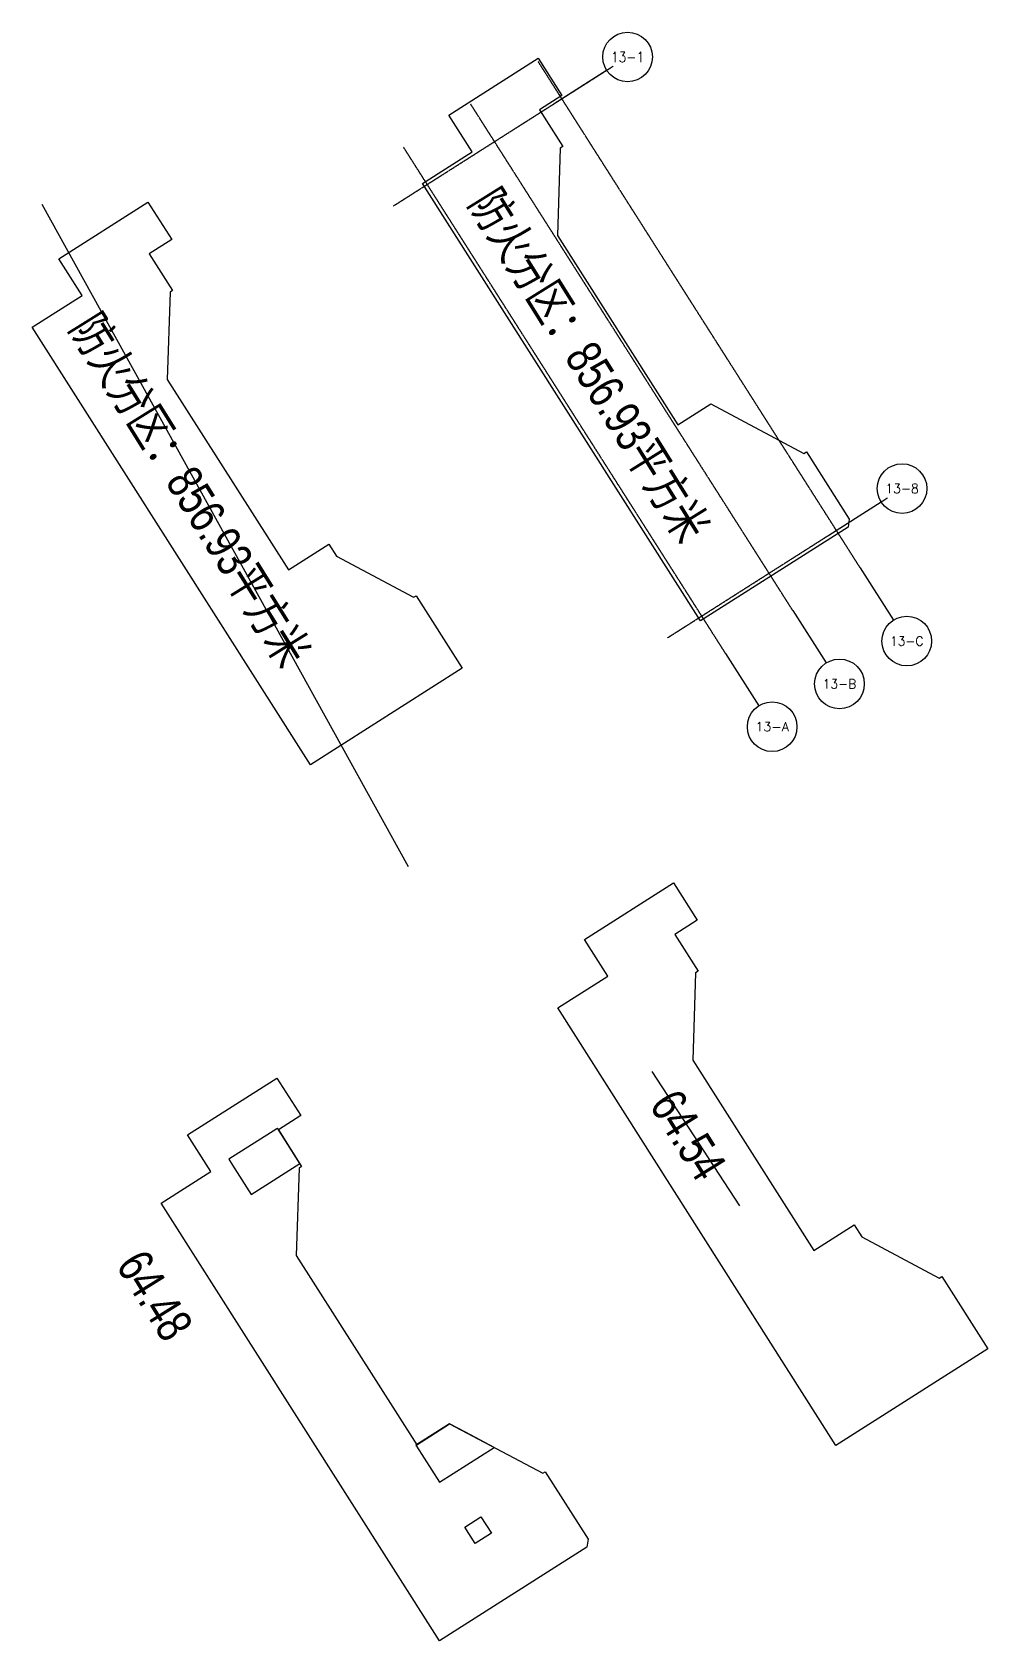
# Model space of a CAD drawing. Extents: x -46296 to 410892, y -135666 to 238728.
# Drawn here: x -46296 to 61509, y 12330 to 193798 of the extents above; entities that cross this region are included whole.
import ezdxf
from ezdxf.enums import TextEntityAlignment as Align

# ---------------------------------------------------------------- set-up
doc = ezdxf.new("R2010")
doc.units = 0
doc.header["$LTSCALE"] = 10
doc.header["$MEASUREMENT"] = 0
doc.linetypes.add('DOTE', pattern=[2.42, 2, -0.2, 0.02, -0.2])
for name, color, linetype in [('0 @ 1', 7, 'Continuous'), ('01-标注_轴线坐标', 132, 'Continuous'), ('02-TEXT_轴号', 7, 'Continuous'), ('A-TECH_结构', 21, 'Continuous'), ('A_AXIS-轴线', 36, 'DOTE'), ('AXIS_TEXT', 7, 'Continuous'), ('看线', 241, 'Continuous')]:
    doc.layers.add(name, color=color, linetype=linetype)
doc.styles.add('_TCH_AXIS', font='COMPLEX', dxfattribs={"bigfont": 'GBCBIG'})
doc.styles.add('Arial', font='arial.ttf', dxfattribs={"width": 0.75, "height": 2.5})
doc.styles.add('COMPLEX', font='COMPLEX')

msp = doc.modelspace()

# ---------------------------------------------------------------- texts
at = {"layer": '0 @ 1', "style": 'Arial', "width": 0.75}
for s, p in [('防火分区：856.93平方米', (2851.7, 174525.6)), ('防火分区：856.93平方米', (-42177.4, 160445.8)), ('64.54', (23247, 72779.8)), ('64.48', (-36916.7, 54676.9))]:
    msp.add_text(s, height=4000, rotation=301.943328, dxfattribs=at).set_placement(p)

# ---------------------------------------------------------------- blocks, each defined once
blk = doc.blocks.new('_AXISO')
blk.add_circle((0, 0), 0.5)
at = {"layer": 'AXIS_TEXT', "style": 'COMPLEX', "width": 1.041667}
blk.add_attdef('A', text='', height=0.56, dxfattribs=at).set_placement((-0.25, -0.28), (0.25, -0.28), align=Align.FIT)

# ---------------------------------------------------------------- linework, layer by layer
for points in [[(-23685.3, 65982.5), (-21592.2, 62691.8), (-16107.6, 66180.4), (-18630.1, 70146.1), (-18714.5, 70092.4), (-24114.7, 66657.6), (-24114.7, 66657.6), (-23685.3, 65982.5)], [(-2922.6, 34271.8), (-346.4, 30221.7), (5813, 34139.5), (2587.8, 35854.5), (785.8, 36812.2), (-3000.3, 34403.9), (-2922.6, 34271.8)], [(2513.3, 25166.8), (4327.4, 26320.7), (5508.2, 24464.4), (3694, 23310.5), (2513.3, 25166.8)]]:
    msp.add_lwpolyline(points)
at = {"layer": '01-标注_轴线坐标'}
for p, q in [((12600.2, 185738.6), (18506.6, 189495.5)), ((43567.6, 137052.9), (49474, 140809.7)), ((47108.3, 133379.2), (50865.2, 127472.8)), ((39514.4, 128549), (43271.3, 122642.5)), ((31920.4, 123718.7), (35677.3, 117812.3))]:
    msp.add_line(p, q, dxfattribs=at)
at = {"layer": 'A-TECH_结构'}
for points in [[(-2282.7, 176746.2), (3328.4, 180315.2), (698.5, 184449.7), (10781.7, 190863.2), (13465.1, 186644.4), (10933.8, 185034.3), (13563.6, 180899.8), (13269.1, 180712.5), (12962.6, 170851.6), (26538.2, 149509.2), (30246.1, 151867.7), (40752.9, 146283.8), (41040.4, 146463.4), (45868, 138869.4), (45748.5, 137966), (29114.1, 127385.4), (-2282.7, 176746.2)], [(-43272.7, 168240.9), (-33231.7, 174627.6), (-30548.2, 170408.8), (-33079.6, 168798.7), (-30449.8, 164664.2), (-30744.2, 164476.9), (-31050.8, 154615.9), (-17395, 133146.8), (-12838.7, 136045), (-11967.2, 134674.9), (-3263.7, 130046.7), (-2976.7, 130229.2), (2229.3, 122044.7), (-14899.3, 111149.8), (-46296.1, 160510.6), (-40642.8, 164106.4), (-43272.7, 168240.9)], [(16007.2, 91452.5), (26048.1, 97839.2), (28731.6, 93620.3), (26200.3, 92010.2), (28830.1, 87875.7), (28535.6, 87688.4), (28229, 77827.5), (41884.9, 56358.4), (46441.2, 59256.5), (47312.6, 57886.5), (56016.2, 53258.3), (56303.1, 53440.8), (61509.2, 45256.3), (44380.5, 34361.3), (12983.7, 83722.1), (18637, 87318), (16007.2, 91452.5)], [(-31743.1, 61690.7), (-26132, 65259.7), (-28761.8, 69394.2), (-18678.7, 75807.7), (-15995.2, 71588.9), (-18526.5, 69978.8), (-15896.7, 65844.3), (-16191.2, 65657), (-16497.7, 55796), (-2922.1, 34453.7), (785.8, 36812.2), (11292.6, 31228.3), (11580.1, 31407.9), (16407.7, 23813.9), (16288.1, 22910.5), (-346.3, 12329.9), (-31743.1, 61690.7)]]:
    msp.add_lwpolyline(points, dxfattribs=at)
at = {"layer": 'A_AXIS-轴线'}
for p, q in [((-5577.8, 174176.3), (19227.5, 189954.1)), ((47108.3, 133379.2), (10773.9, 190502.8)), ((39514.4, 128549), (3179.9, 185672.5)), ((31920.4, 123718.7), (-4414, 180842.2)), ((25389.7, 125490.5), (50195, 141268.3))]:
    msp.add_line(p, q, dxfattribs=at)
at = {"layer": '看线'}
for p, q in [((-45205.3, 174402), (-3882.3, 99680.4)), ((23617.7, 76559), (33489.3, 61403.1))]:
    msp.add_line(p, q, dxfattribs=at)

# ---------------------------------------------------------------- block references
at = {"layer": '01-标注_轴线坐标'}
ref = msp.add_blockref('_AXISO', (20869.1, 190998.3), dxfattribs=dict(at, xscale=5600, yscale=5600, zscale=5600))
ref.add_attrib('A', '13-1', dxfattribs={"layer": '02-TEXT_轴号', "height": 1141.35, "style": '_TCH_AXIS'}).set_placement((18994.1, 190427.6), (22744.2, 190427.6), align=Align.FIT)
ref = msp.add_blockref('_AXISO', (51836.6, 142312.5), dxfattribs=dict(at, xscale=5600, yscale=5600, zscale=5600))
ref.add_attrib('A', '13-8', dxfattribs={"layer": '02-TEXT_轴号', "height": 1070.17, "style": '_TCH_AXIS'}).set_placement((49951.1, 141777.4), (53722.1, 141777.4), align=Align.FIT)
ref = msp.add_blockref('_AXISO', (52368, 125110.3), dxfattribs=dict(at, xscale=5600, yscale=5600, zscale=5600))
ref.add_attrib('A', '13-C', dxfattribs={"layer": '02-TEXT_轴号', "height": 1056.95, "style": '_TCH_AXIS'}).set_placement((50480.6, 124581.8), (54255.4, 124581.8), align=Align.FIT)
ref = msp.add_blockref('_AXISO', (44774, 120280), dxfattribs=dict(at, xscale=5600, yscale=5600, zscale=5600))
ref.add_attrib('A', '13-B', dxfattribs={"layer": '02-TEXT_轴号', "height": 1031.42, "style": '_TCH_AXIS'}).set_placement((42883.1, 119764.3), (46664.9, 119764.3), align=Align.FIT)
ref = msp.add_blockref('_AXISO', (37180, 115449.7), dxfattribs=dict(at, xscale=5600, yscale=5600, zscale=5600))
ref.add_attrib('A', '13-A', dxfattribs={"layer": '02-TEXT_轴号', "height": 1019.1, "style": '_TCH_AXIS'}).set_placement((35287.4, 114940.1), (39072.6, 114940.1), align=Align.FIT)

msp.set_redraw_order([(e.dxf.handle, doc.entitydb.next_handle()) for e in msp.query("TEXT MTEXT ATTDEF DIMENSION ARC_DIMENSION")])  # texts and dimensions are drawn at this point

doc.saveas('drawing.dxf')
